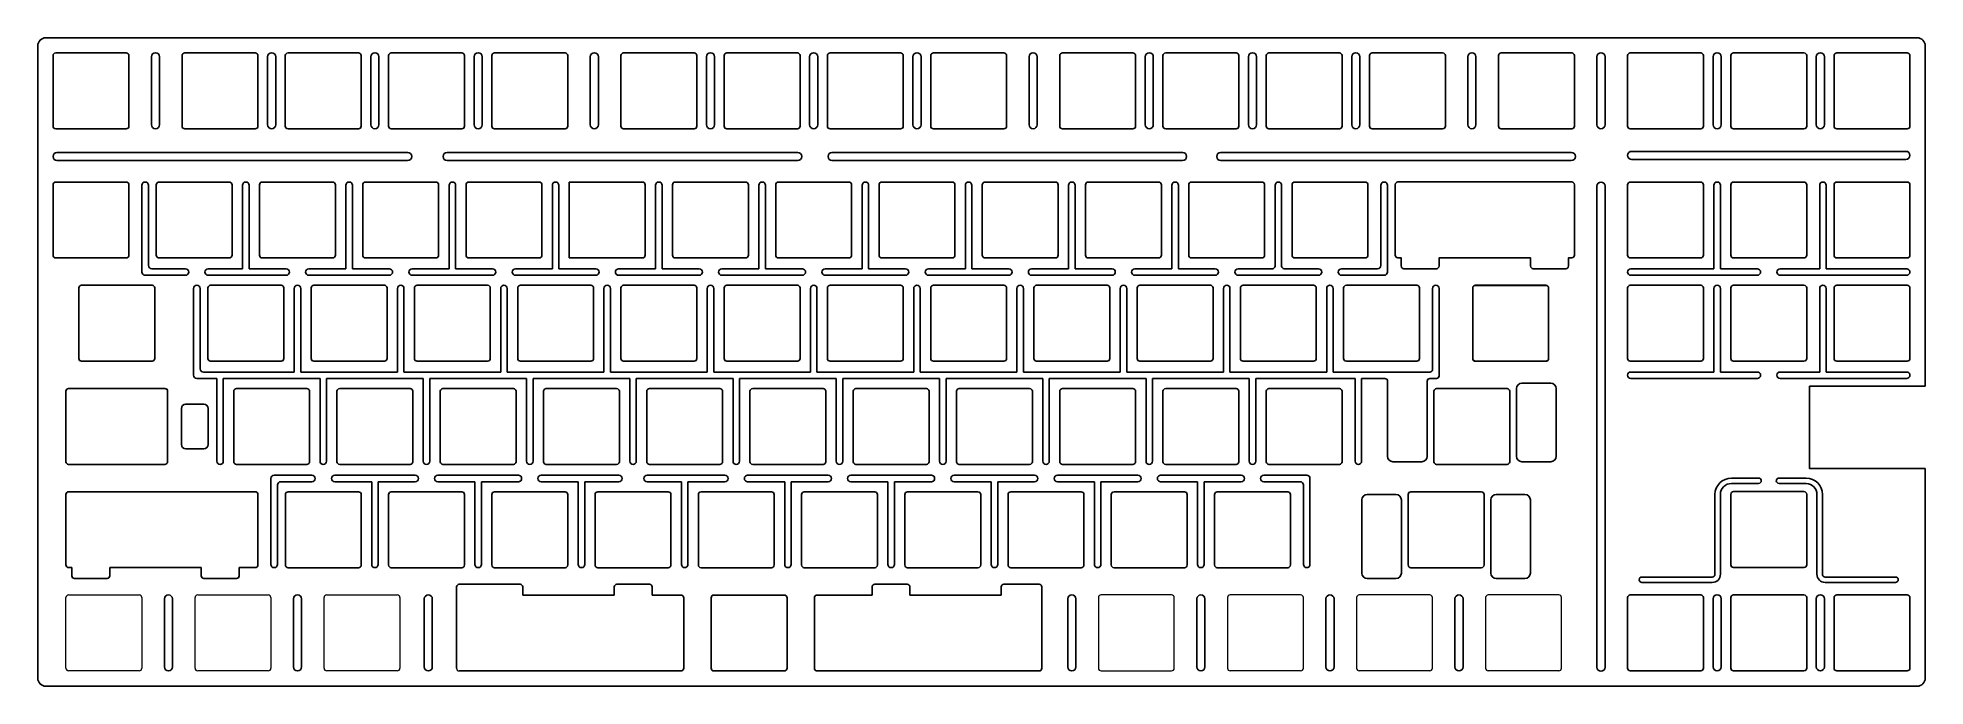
# Model space of a CAD drawing. Header units: millimetres. Extents: x 87 to 435, y 218 to 337.
import ezdxf

# ---------------------------------------------------------------- set-up
doc = ezdxf.new("R2010")
doc.units = ezdxf.units.MM
doc.layers.add('PCB-RCB_PBL1', color=7, linetype='Continuous')
doc.layers.add('SUIT-00-06_PBL7', color=7, linetype='Continuous')
doc.layers.add('레이어 3', color=7, linetype='Continuous', lineweight=0)
doc.layers.add('레이어 4', color=7, linetype='Continuous', lineweight=0)

# ---------------------------------------------------------------- blocks, each defined once
blk = doc.blocks.new('Block_0')
at = {"layer": '레이어 4', "color": 7, "lineweight": 25}
for p, q in [((1040.26, 551.65), (1040.26, 538.65)), ((1073.31, 551.65), (1073.31, 538.65)), ((1041.85, 536.15), (1047.85, 536.15)), ((1065.72, 536.15), (1071.72, 536.15))]:
    blk.add_line(p, q, dxfattribs=at)
blk.add_lwpolyline([(1048.35, 536.65), (1048.35, 538.15), (1065.22, 538.15), (1065.22, 536.65)], dxfattribs=at)
for points in [[(1073.31, 551.65), (1073.31, 551.92), (1073.09, 552.15), (1072.81, 552.15), (1072.81, 552.15), (1040.76, 552.15), (1040.76, 552.15), (1040.48, 552.15), (1040.26, 551.92), (1040.26, 551.65)], [(1040.26, 538.65), (1040.26, 538.37), (1040.48, 538.15), (1040.76, 538.15), (1040.76, 538.15), (1041.35, 538.15), (1041.35, 538.15), (1041.35, 538.15), (1041.35, 536.65), (1041.35, 536.65)], [(1073.31, 538.65), (1073.31, 538.37), (1073.09, 538.15), (1072.81, 538.15), (1072.81, 538.15), (1072.22, 538.15), (1072.22, 538.15), (1072.22, 538.15), (1072.22, 536.65), (1072.22, 536.65)]]:
    blk.add_open_spline(points, degree=3, knots=[0, 0, 0, 0, 1, 1, 1, 2, 2, 2, 3, 3, 3, 3], dxfattribs=at)
for points in [[(1041.35, 536.65), (1041.35, 536.37), (1041.57, 536.15), (1041.85, 536.15)], [(1047.85, 536.15), (1048.12, 536.15), (1048.35, 536.37), (1048.35, 536.65)], [(1065.22, 536.65), (1065.22, 536.37), (1065.45, 536.15), (1065.72, 536.15)], [(1071.72, 536.15), (1072, 536.15), (1072.22, 536.37), (1072.22, 536.65)]]:
    blk.add_open_spline(points, degree=3, dxfattribs=at)
blk = doc.blocks.new('Block_2')
at = {"layer": '레이어 4', "color": 7, "lineweight": 25}
for p, q in [((795.49, 495), (829.92, 495)), ((794.99, 494.5), (794.99, 481.5)), ((830.42, 494.5), (830.42, 481.5)), ((795.49, 481), (796.08, 481)), ((796.08, 481), (796.08, 479.5)), ((803.08, 481), (803.08, 479.5)), ((803.08, 481), (819.95, 481)), ((819.95, 481), (819.95, 479.5)), ((826.95, 481), (826.95, 479.5)), ((826.95, 481), (829.92, 481)), ((796.58, 479), (802.58, 479)), ((820.45, 479), (826.45, 479))]:
    blk.add_line(p, q, dxfattribs=at)
for points in [[(795.49, 495), (795.21, 495), (794.99, 494.77), (794.99, 494.5)], [(830.42, 494.5), (830.42, 494.77), (830.2, 495), (829.92, 495)], [(794.99, 481.5), (794.99, 481.22), (795.21, 481), (795.49, 481)], [(829.92, 481), (830.2, 481), (830.42, 481.22), (830.42, 481.5)], [(796.08, 479.5), (796.08, 479.22), (796.3, 479), (796.58, 479)], [(802.58, 479), (802.85, 479), (803.08, 479.22), (803.08, 479.5)], [(819.95, 479.5), (819.95, 479.22), (820.18, 479), (820.45, 479)], [(826.45, 479), (826.73, 479), (826.95, 479.22), (826.95, 479.5)]]:
    blk.add_open_spline(points, degree=3, dxfattribs=at)

msp = doc.modelspace()

# ---------------------------------------------------------------- linework, layer by layer
at = {"color": 7, "linetype": 'Continuous', "true_color": 0xffffff}
for p, q in [((103.16, 334.5), (90.16, 334.5)), ((126.97, 334.5), (113.97, 334.5)), ((146.02, 334.5), (133.02, 334.5)), ((165.08, 334.5), (152.08, 334.5)), ((184.13, 334.5), (171.13, 334.5)), ((207.95, 334.5), (194.95, 334.5)), ((227, 334.5), (214, 334.5)), ((246.05, 334.5), (233.05, 334.5)), ((265.1, 334.5), (252.1, 334.5)), ((288.91, 334.5), (275.91, 334.5)), ((307.96, 334.5), (294.96, 334.5)), ((327.01, 334.5), (314.01, 334.5)), ((346.06, 334.5), (333.06, 334.5)), ((369.87, 334.5), (356.87, 334.5)), ((393.68, 334.5), (380.68, 334.5)), ((412.73, 334.5), (399.73, 334.5)), ((431.78, 334.5), (418.78, 334.5)), ((89.66, 334), (89.66, 321)), ((103.66, 321), (103.66, 334)), ((107.82, 333.79), (107.82, 321.25)), ((109.32, 321.25), (109.32, 333.79)), ((113.47, 334), (113.47, 321)), ((127.47, 321), (127.47, 334)), ((129.25, 333.79), (129.25, 321.25)), ((130.75, 321.25), (130.75, 333.79)), ((132.52, 334), (132.52, 321)), ((146.52, 321), (146.52, 334)), ((148.3, 333.79), (148.3, 321.25)), ((149.8, 321.25), (149.8, 333.79)), ((151.58, 334), (151.58, 321)), ((165.58, 321), (165.58, 334)), ((167.36, 333.79), (167.36, 321.25)), ((168.86, 321.25), (168.86, 333.79)), ((170.63, 334), (170.63, 321)), ((184.63, 321), (184.63, 334)), ((188.79, 333.79), (188.79, 321.25)), ((190.29, 321.25), (190.29, 333.79)), ((194.45, 334), (194.45, 321)), ((208.45, 321), (208.45, 334)), ((210.22, 333.79), (210.22, 321.25)), ((211.72, 321.25), (211.72, 333.79)), ((213.5, 334), (213.5, 321)), ((227.5, 321), (227.5, 334)), ((229.27, 333.79), (229.27, 321.25)), ((230.77, 321.25), (230.77, 333.79)), ((232.55, 334), (232.55, 321)), ((246.55, 321), (246.55, 334)), ((248.32, 333.79), (248.32, 321.25)), ((249.82, 321.25), (249.82, 333.79)), ((251.6, 334), (251.6, 321)), ((265.6, 321), (265.6, 334)), ((269.75, 333.79), (269.75, 321.25)), ((271.25, 321.25), (271.25, 333.79)), ((275.41, 334), (275.41, 321)), ((289.41, 321), (289.41, 334)), ((291.18, 333.79), (291.18, 321.25)), ((292.68, 321.25), (292.68, 333.79)), ((294.46, 334), (294.46, 321)), ((308.46, 321), (308.46, 334)), ((310.23, 333.79), (310.23, 321.25)), ((311.73, 321.25), (311.73, 333.79)), ((313.51, 334), (313.51, 321)), ((327.51, 321), (327.51, 334)), ((329.28, 333.79), (329.28, 321.25)), ((330.78, 321.25), (330.78, 333.79)), ((332.56, 334), (332.56, 321)), ((346.56, 321), (346.56, 334)), ((350.71, 333.79), (350.71, 321.25)), ((352.21, 321.25), (352.21, 333.79)), ((356.37, 334), (356.37, 321)), ((370.37, 321), (370.37, 334)), ((374.53, 333.79), (374.53, 321.25)), ((376.03, 321.25), (376.03, 333.79)), ((380.18, 334), (380.18, 321)), ((394.18, 321), (394.18, 334)), ((395.96, 333.79), (395.96, 321.25)), ((397.46, 321.25), (397.46, 333.79)), ((399.23, 334), (399.23, 321)), ((413.23, 321), (413.23, 334)), ((415.01, 333.79), (415.01, 321.25)), ((416.51, 321.25), (416.51, 333.79)), ((418.28, 334), (418.28, 321)), ((432.28, 321), (432.28, 334)), ((90.16, 320.5), (103.16, 320.5)), ((113.97, 320.5), (126.97, 320.5)), ((133.02, 320.5), (146.02, 320.5)), ((152.08, 320.5), (165.08, 320.5)), ((171.13, 320.5), (184.13, 320.5)), ((194.95, 320.5), (207.95, 320.5)), ((214, 320.5), (227, 320.5)), ((233.05, 320.5), (246.05, 320.5)), ((252.1, 320.5), (265.1, 320.5)), ((275.91, 320.5), (288.91, 320.5)), ((294.96, 320.5), (307.96, 320.5)), ((314.01, 320.5), (327.01, 320.5)), ((333.06, 320.5), (346.06, 320.5)), ((356.87, 320.5), (369.87, 320.5)), ((380.68, 320.5), (393.68, 320.5)), ((399.73, 320.5), (412.73, 320.5)), ((418.78, 320.5), (431.78, 320.5)), ((431.53, 316.34), (380.93, 316.34)), ((380.93, 314.84), (431.53, 314.84)), ((89.66, 310.18), (89.66, 297.18)), ((103.16, 310.68), (90.16, 310.68)), ((103.66, 297.18), (103.66, 310.18)), ((108.71, 310.18), (108.71, 297.18)), ((122.21, 310.68), (109.21, 310.68)), ((122.71, 297.18), (122.71, 310.18)), ((127.76, 310.18), (127.76, 297.18)), ((141.26, 310.68), (128.26, 310.68)), ((141.76, 297.18), (141.76, 310.18)), ((146.81, 310.18), (146.81, 297.18)), ((160.31, 310.68), (147.31, 310.68)), ((160.81, 297.18), (160.81, 310.18)), ((165.87, 310.18), (165.87, 297.18)), ((179.37, 310.68), (166.37, 310.68)), ((179.87, 297.18), (179.87, 310.18)), ((184.92, 310.68), (184.92, 296.68)), ((198.42, 310.68), (184.92, 310.68)), ((198.92, 297.18), (198.92, 310.18)), ((203.97, 310.18), (203.97, 297.18)), ((217.47, 310.68), (204.47, 310.68)), ((217.97, 297.18), (217.97, 310.18)), ((223.02, 310.18), (223.02, 297.18)), ((236.52, 310.68), (223.52, 310.68)), ((237.02, 297.18), (237.02, 310.18)), ((242.07, 310.18), (242.07, 297.18)), ((255.57, 310.68), (242.57, 310.68)), ((256.07, 297.18), (256.07, 310.18)), ((261.12, 310.18), (261.12, 297.18)), ((274.62, 310.68), (261.62, 310.68)), ((275.12, 297.18), (275.12, 310.18)), ((280.17, 310.18), (280.17, 297.18)), ((293.67, 310.68), (280.67, 310.68)), ((294.17, 297.18), (294.17, 310.18)), ((299.22, 310.18), (299.22, 297.18)), ((312.72, 310.68), (299.72, 310.68)), ((313.22, 297.18), (313.22, 310.18)), ((318.27, 310.18), (318.27, 297.18)), ((331.77, 310.68), (318.77, 310.68)), ((332.27, 297.18), (332.27, 310.18)), ((380.18, 310.18), (380.18, 297.18)), ((393.68, 310.68), (380.68, 310.68)), ((394.18, 297.18), (394.18, 310.18)), ((399.23, 310.18), (399.23, 297.18)), ((412.73, 310.68), (399.73, 310.68)), ((413.23, 297.18), (413.23, 310.18)), ((418.28, 310.18), (418.28, 297.18)), ((431.78, 310.68), (418.78, 310.68)), ((432.28, 297.18), (432.28, 310.18)), ((374.53, 309.93), (374.53, 221.17)), ((376.03, 221.17), (376.03, 309.93)), ((90.16, 296.68), (103.16, 296.68)), ((109.21, 296.68), (122.21, 296.68)), ((128.26, 296.68), (141.26, 296.68)), ((147.31, 296.68), (160.31, 296.68)), ((166.37, 296.68), (179.37, 296.68)), ((184.92, 296.68), (198.42, 296.68)), ((204.47, 296.68), (217.47, 296.68)), ((223.52, 296.68), (236.52, 296.68)), ((242.57, 296.68), (255.57, 296.68)), ((261.62, 296.68), (274.62, 296.68)), ((280.67, 296.68), (293.67, 296.68)), ((299.72, 296.68), (312.72, 296.68)), ((318.77, 296.68), (331.77, 296.68)), ((380.68, 296.68), (393.68, 296.68)), ((399.73, 296.68), (412.73, 296.68)), ((418.78, 296.68), (431.78, 296.68)), ((94.43, 291.13), (94.43, 278.13)), ((107.93, 291.63), (94.93, 291.63)), ((108.43, 278.13), (108.43, 291.13)), ((118.25, 291.13), (118.25, 278.13)), ((131.75, 291.63), (118.75, 291.63)), ((132.25, 278.13), (132.25, 291.13)), ((137.3, 291.13), (137.3, 278.13)), ((150.8, 291.63), (137.8, 291.63)), ((151.3, 278.13), (151.3, 291.13)), ((156.35, 291.13), (156.35, 278.13)), ((169.85, 291.63), (156.85, 291.63)), ((170.35, 278.13), (170.35, 291.13)), ((175.4, 291.13), (175.4, 278.13)), ((188.9, 291.63), (175.9, 291.63)), ((189.4, 278.13), (189.4, 291.13)), ((194.45, 291.13), (194.45, 278.13)), ((207.95, 291.63), (194.95, 291.63)), ((208.45, 278.13), (208.45, 291.13)), ((213.5, 291.13), (213.5, 278.13)), ((227, 291.63), (214, 291.63)), ((227.5, 278.13), (227.5, 291.13)), ((232.55, 291.13), (232.55, 278.13)), ((246.05, 291.63), (233.05, 291.63)), ((246.55, 278.13), (246.55, 291.13)), ((251.6, 291.13), (251.6, 278.13)), ((265.1, 291.63), (252.1, 291.63)), ((265.6, 278.13), (265.6, 291.13)), ((270.65, 291.13), (270.65, 278.13)), ((284.15, 291.63), (271.15, 291.63)), ((284.65, 278.13), (284.65, 291.13)), ((289.7, 291.13), (289.7, 278.13)), ((303.2, 291.63), (290.2, 291.63)), ((303.7, 278.13), (303.7, 291.13)), ((308.75, 291.13), (308.75, 278.13)), ((322.25, 291.63), (309.25, 291.63)), ((322.75, 278.13), (322.75, 291.13)), ((327.8, 291.13), (327.8, 278.13)), ((341.3, 291.63), (328.3, 291.63)), ((341.8, 278.13), (341.8, 291.13)), ((351.61, 291.13), (351.61, 278.13)), ((365.11, 291.63), (352.11, 291.63)), ((365.61, 278.13), (365.61, 291.13)), ((380.18, 291.13), (380.18, 278.13)), ((393.68, 291.63), (380.68, 291.63)), ((394.18, 278.13), (394.18, 291.13)), ((399.23, 291.13), (399.23, 278.13)), ((412.73, 291.63), (399.73, 291.63)), ((413.23, 278.13), (413.23, 291.13)), ((418.28, 291.13), (418.28, 278.13)), ((431.78, 291.63), (418.78, 291.63)), ((432.28, 278.13), (432.28, 291.13)), ((94.93, 277.63), (107.93, 277.63)), ((118.75, 277.63), (131.75, 277.63)), ((137.8, 277.63), (150.8, 277.63)), ((156.85, 277.63), (169.85, 277.63)), ((175.9, 277.63), (188.9, 277.63)), ((194.95, 277.63), (207.95, 277.63)), ((214, 277.63), (227, 277.63)), ((233.05, 277.63), (246.05, 277.63)), ((252.1, 277.63), (265.1, 277.63)), ((271.15, 277.63), (284.15, 277.63)), ((290.2, 277.63), (303.2, 277.63)), ((309.25, 277.63), (322.25, 277.63)), ((328.3, 277.63), (341.3, 277.63)), ((352.11, 277.63), (365.11, 277.63)), ((380.68, 277.63), (393.68, 277.63)), ((399.73, 277.63), (412.73, 277.63)), ((418.78, 277.63), (431.78, 277.63)), ((92.05, 272.08), (92.05, 259.08)), ((110.31, 272.58), (92.55, 272.58)), ((110.81, 259.08), (110.81, 272.08)), ((123.01, 272.08), (123.01, 259.08)), ((136.51, 272.58), (123.51, 272.58)), ((137.01, 259.08), (137.01, 272.08)), ((142.06, 272.08), (142.06, 259.08)), ((155.56, 272.58), (142.56, 272.58)), ((156.06, 259.08), (156.06, 272.08)), ((161.11, 272.08), (161.11, 259.08)), ((174.61, 272.58), (161.61, 272.58)), ((175.11, 259.08), (175.11, 272.08)), ((180.16, 272.08), (180.16, 259.08)), ((193.66, 272.58), (180.66, 272.58)), ((194.16, 259.08), (194.16, 272.08)), ((199.21, 272.08), (199.21, 259.08)), ((212.71, 272.58), (199.71, 272.58)), ((213.21, 259.08), (213.21, 272.08)), ((218.26, 272.08), (218.26, 259.08)), ((231.76, 272.58), (218.76, 272.58)), ((232.26, 259.08), (232.26, 272.08)), ((237.31, 272.08), (237.31, 259.08)), ((250.81, 272.58), (237.81, 272.58)), ((251.31, 259.08), (251.31, 272.08)), ((256.36, 272.08), (256.36, 259.08)), ((269.86, 272.58), (256.86, 272.58)), ((270.36, 259.08), (270.36, 272.08)), ((275.41, 272.08), (275.41, 259.08)), ((288.91, 272.58), (275.91, 272.58)), ((289.41, 259.08), (289.41, 272.08)), ((294.46, 272.08), (294.46, 259.08)), ((307.96, 272.58), (294.96, 272.58)), ((308.46, 259.08), (308.46, 272.08)), ((313.51, 272.08), (313.51, 259.08)), ((327.01, 272.58), (314.01, 272.58)), ((327.51, 259.08), (327.51, 272.08)), ((344.45, 272.08), (344.45, 259.08)), ((357.95, 272.58), (344.95, 272.58)), ((358.45, 259.08), (358.45, 272.08)), ((92.55, 258.58), (110.31, 258.58)), ((123.51, 258.58), (136.51, 258.58)), ((142.56, 258.58), (155.56, 258.58)), ((161.61, 258.58), (174.61, 258.58)), ((180.66, 258.58), (193.66, 258.58)), ((199.71, 258.58), (212.71, 258.58)), ((218.76, 258.58), (231.76, 258.58)), ((237.81, 258.58), (250.81, 258.58)), ((256.86, 258.58), (269.86, 258.58)), ((275.91, 258.58), (288.91, 258.58)), ((294.96, 258.58), (307.96, 258.58)), ((314.01, 258.58), (327.01, 258.58)), ((344.95, 258.58), (357.95, 258.58)), ((132.53, 253.03), (132.53, 240.03)), ((146.03, 253.53), (133.03, 253.53)), ((146.53, 240.03), (146.53, 253.03)), ((151.58, 253.03), (151.58, 240.03)), ((165.08, 253.53), (152.08, 253.53)), ((165.58, 240.03), (165.58, 253.03)), ((170.63, 253.03), (170.63, 240.03)), ((184.13, 253.53), (171.13, 253.53)), ((184.63, 240.03), (184.63, 253.03)), ((189.68, 253.03), (189.68, 240.03)), ((203.18, 253.53), (190.18, 253.53)), ((203.68, 240.03), (203.68, 253.03)), ((208.73, 253.03), (208.73, 240.03)), ((222.23, 253.53), (209.23, 253.53)), ((222.73, 240.03), (222.73, 253.03)), ((227.78, 253.03), (227.78, 240.03)), ((241.28, 253.53), (228.28, 253.53)), ((241.78, 240.03), (241.78, 253.03)), ((246.83, 253.03), (246.83, 240.03)), ((260.33, 253.53), (247.33, 253.53)), ((260.83, 240.03), (260.83, 253.03)), ((265.88, 253.03), (265.88, 240.03)), ((279.38, 253.53), (266.38, 253.53)), ((279.88, 240.03), (279.88, 253.03)), ((284.93, 253.03), (284.93, 240.03)), ((298.43, 253.53), (285.43, 253.53)), ((298.93, 240.03), (298.93, 253.03)), ((303.98, 253.03), (303.98, 240.03)), ((317.48, 253.53), (304.48, 253.53)), ((317.98, 240.03), (317.98, 253.03)), ((339.7, 253.03), (339.7, 240.03)), ((353.2, 253.53), (340.2, 253.53)), ((353.7, 240.03), (353.7, 253.03)), ((133.03, 239.53), (146.03, 239.53)), ((152.08, 239.53), (165.08, 239.53)), ((171.13, 239.53), (184.13, 239.53)), ((190.18, 239.53), (203.18, 239.53)), ((209.23, 239.53), (222.23, 239.53)), ((228.28, 239.53), (241.28, 239.53)), ((247.33, 239.53), (260.33, 239.53)), ((266.38, 239.53), (279.38, 239.53)), ((285.43, 239.53), (298.43, 239.53)), ((304.48, 239.53), (317.48, 239.53)), ((340.2, 239.53), (353.2, 239.53)), ((110.21, 233.77), (110.21, 221.23)), ((111.71, 221.23), (111.71, 233.77)), ((134.02, 233.77), (134.02, 221.23)), ((135.52, 221.23), (135.52, 233.77)), ((158.15, 233.77), (158.15, 221.23)), ((159.65, 221.23), (159.65, 233.77)), ((276.89, 233.77), (276.89, 221.23)), ((278.39, 221.23), (278.39, 233.77)), ((300.71, 233.77), (300.71, 221.23)), ((302.21, 221.23), (302.21, 233.77)), ((324.52, 233.77), (324.52, 221.23)), ((326.02, 221.23), (326.02, 233.77)), ((348.33, 233.77), (348.33, 221.23)), ((349.83, 221.23), (349.83, 233.77)), ((395.96, 233.79), (395.96, 221.25)), ((397.46, 221.25), (397.46, 233.79)), ((415.01, 233.79), (415.01, 221.25)), ((416.51, 221.25), (416.51, 233.79))]:
    msp.add_line(p, q, dxfattribs=at)
for p, q in [((331.15, 252.03), (331.15, 238.53)), ((338.45, 252.03), (338.45, 238.53)), ((354.95, 252.03), (354.95, 238.53)), ((361.25, 253.03), (355.95, 253.03)), ((362.25, 252.03), (362.25, 238.53)), ((332.15, 237.53), (337.45, 237.53)), ((361.25, 237.53), (355.95, 237.53)), ((164.12, 235.98), (164.11, 220.98)), ((175.84, 236.48), (164.62, 236.48)), ((176.34, 235.98), (176.34, 234.48)), ((176.34, 234.48), (193.21, 234.48)), ((193.21, 234.48), (193.21, 235.98)), ((199.71, 236.48), (193.71, 236.48)), ((200.21, 234.48), (200.21, 235.98)), ((200.21, 234.48), (205.54, 234.48)), ((206.04, 233.98), (206.04, 220.98)), ((211.09, 233.98), (211.09, 220.98)), ((211.59, 234.48), (224.59, 234.48)), ((225.09, 220.98), (225.09, 233.98)), ((230.14, 220.98), (230.14, 233.98)), ((230.64, 234.48), (240.78, 234.48)), ((240.78, 234.48), (240.78, 235.98)), ((241.28, 236.48), (247.28, 236.48)), ((247.78, 234.48), (247.78, 235.98)), ((264.61, 234.48), (247.78, 234.48)), ((264.61, 234.48), (264.61, 235.98)), ((271.61, 236.48), (265.11, 236.48)), ((272.11, 235.98), (272.11, 220.98)), ((205.54, 220.48), (164.61, 220.48)), ((224.59, 220.48), (211.59, 220.48)), ((230.64, 220.48), (271.61, 220.48))]:
    msp.add_line(p, q)
at = {"color": 7, "lineweight": 9, "true_color": 0xffffff}
for p, q in [((92.05, 221), (92.05, 234)), ((92.05, 221), (92.05, 234)), ((115.86, 221), (115.86, 234)), ((139.68, 221), (139.68, 234)), ((282.55, 234), (282.55, 221)), ((296.05, 234.5), (283.05, 234.5)), ((296.55, 221), (296.55, 234)), ((320.36, 221), (320.36, 234)), ((344.18, 221), (344.18, 234)), ((367.99, 221), (367.99, 234)), ((283.05, 220.5), (296.05, 220.5))]:
    msp.add_line(p, q, dxfattribs=at)
at = {"color": 7, "lineweight": 18, "true_color": 0xffffff}
for p, q in [((92.55, 234.5), (105.55, 234.5)), ((106.05, 234), (106.05, 221)), ((116.36, 234.5), (129.36, 234.5)), ((129.86, 234), (129.86, 221)), ((140.18, 234.5), (153.18, 234.5)), ((153.68, 234), (153.68, 221)), ((306.36, 234), (306.36, 221)), ((319.86, 234.5), (306.86, 234.5)), ((330.18, 234), (330.18, 221)), ((343.68, 234.5), (330.68, 234.5)), ((353.99, 234), (353.99, 221)), ((367.49, 234.5), (354.49, 234.5)), ((105.55, 220.5), (92.55, 220.5)), ((129.36, 220.5), (116.36, 220.5)), ((153.18, 220.5), (140.18, 220.5)), ((319.86, 220.5), (306.86, 220.5)), ((343.68, 220.5), (330.68, 220.5)), ((367.49, 220.5), (354.49, 220.5))]:
    msp.add_line(p, q, dxfattribs=at)
at = {"color": 7, "linetype": 'Continuous', "true_color": 0xffffff}
for centre, radius, start, end in [((90.16, 334), 0.5, 90, 180), ((103.16, 334), 0.5, 0, 90), ((108.57, 333.79), 0.75, 0, 180), ((113.97, 334), 0.5, 90, 180), ((126.97, 334), 0.5, 0, 90), ((130, 333.79), 0.75, 0, 180), ((133.02, 334), 0.5, 90, 180), ((146.02, 334), 0.5, 0, 90), ((149.05, 333.79), 0.75, 0, 180), ((152.08, 334), 0.5, 90, 180), ((165.08, 334), 0.5, 0, 90), ((168.11, 333.79), 0.75, 0, 180), ((171.13, 334), 0.5, 90, 180), ((184.13, 334), 0.5, 0, 90), ((189.54, 333.79), 0.75, 0, 180), ((194.95, 334), 0.5, 90, 180), ((207.95, 334), 0.5, 0, 90), ((210.97, 333.79), 0.75, 0, 180), ((214, 334), 0.5, 90, 180), ((227, 334), 0.5, 0, 90), ((230.02, 333.79), 0.75, 0, 180), ((233.05, 334), 0.5, 90, 180), ((246.05, 334), 0.5, 0, 90), ((249.07, 333.79), 0.75, 0, 180), ((252.1, 334), 0.5, 90, 180), ((265.1, 334), 0.5, 0, 90), ((270.5, 333.79), 0.75, 0, 180), ((275.91, 334), 0.5, 90, 180), ((288.91, 334), 0.5, 0, 90), ((291.93, 333.79), 0.75, 0, 180), ((294.96, 334), 0.5, 90, 180), ((307.96, 334), 0.5, 0, 90), ((310.98, 333.79), 0.75, 0, 180), ((314.01, 334), 0.5, 90, 180), ((327.01, 334), 0.5, 0, 90), ((330.03, 333.79), 0.75, 0, 180), ((333.06, 334), 0.5, 90, 180), ((346.06, 334), 0.5, 0, 90), ((351.46, 333.79), 0.75, 0, 180), ((356.87, 334), 0.5, 90, 180), ((369.87, 334), 0.5, 0, 90), ((375.28, 333.79), 0.75, 0, 180), ((380.68, 334), 0.5, 90, 180), ((393.68, 334), 0.5, 0, 90), ((396.71, 333.79), 0.75, 0, 180), ((399.73, 334), 0.5, 90, 180), ((412.73, 334), 0.5, 0, 90), ((415.76, 333.79), 0.75, 0, 180), ((418.78, 334), 0.5, 90, 180), ((431.78, 334), 0.5, 0, 90), ((90.16, 321), 0.5, 180, 270), ((103.16, 321), 0.5, 270, 0), ((108.57, 321.25), 0.75, 180, 0), ((113.97, 321), 0.5, 180, 270), ((126.97, 321), 0.5, 270, 0), ((130, 321.25), 0.75, 180, 0), ((133.02, 321), 0.5, 180, 270), ((146.02, 321), 0.5, 270, 0), ((149.05, 321.25), 0.75, 180, 0), ((152.08, 321), 0.5, 180, 270), ((165.08, 321), 0.5, 270, 0), ((168.11, 321.25), 0.75, 180, 0), ((171.13, 321), 0.5, 180, 270), ((184.13, 321), 0.5, 270, 0), ((189.54, 321.25), 0.75, 180, 0), ((194.95, 321), 0.5, 180, 270), ((207.95, 321), 0.5, 270, 0), ((210.97, 321.25), 0.75, 180, 0), ((214, 321), 0.5, 180, 270), ((227, 321), 0.5, 270, 0), ((230.02, 321.25), 0.75, 180, 0), ((233.05, 321), 0.5, 180, 270), ((246.05, 321), 0.5, 270, 0), ((249.07, 321.25), 0.75, 180, 0), ((252.1, 321), 0.5, 180, 270), ((265.1, 321), 0.5, 270, 0), ((270.5, 321.25), 0.75, 180, 0), ((275.91, 321), 0.5, 180, 270), ((288.91, 321), 0.5, 270, 0), ((291.93, 321.25), 0.75, 180, 0), ((294.96, 321), 0.5, 180, 270), ((307.96, 321), 0.5, 270, 0), ((310.98, 321.25), 0.75, 180, 0), ((314.01, 321), 0.5, 180, 270), ((327.01, 321), 0.5, 270, 0), ((330.03, 321.25), 0.75, 180, 0), ((333.06, 321), 0.5, 180, 270), ((346.06, 321), 0.5, 270, 0), ((351.46, 321.25), 0.75, 180, 0), ((356.87, 321), 0.5, 180, 270), ((369.87, 321), 0.5, 270, 0), ((375.28, 321.25), 0.75, 180, 0), ((380.68, 321), 0.5, 180, 270), ((393.68, 321), 0.5, 270, 0), ((396.71, 321.25), 0.75, 180, 0), ((399.73, 321), 0.5, 180, 270), ((412.73, 321), 0.5, 270, 0), ((415.76, 321.25), 0.75, 180, 0), ((418.78, 321), 0.5, 180, 270), ((431.78, 321), 0.5, 270, 0), ((380.93, 315.59), 0.75, 90, 270), ((431.53, 315.59), 0.75, 270, 90), ((90.16, 310.18), 0.5, 90, 180), ((103.16, 310.18), 0.5, 0, 90), ((109.21, 310.18), 0.5, 90, 180), ((122.21, 310.18), 0.5, 0, 90), ((128.26, 310.18), 0.5, 90, 180), ((141.26, 310.18), 0.5, 0, 90), ((147.31, 310.18), 0.5, 90, 180), ((160.31, 310.18), 0.5, 0, 90), ((166.37, 310.18), 0.5, 90, 180), ((179.37, 310.18), 0.5, 0, 90), ((198.42, 310.18), 0.5, 0, 90), ((204.47, 310.18), 0.5, 90, 180), ((217.47, 310.18), 0.5, 0, 90), ((223.52, 310.18), 0.5, 90, 180), ((236.52, 310.18), 0.5, 0, 90), ((242.57, 310.18), 0.5, 90, 180), ((255.57, 310.18), 0.5, 0, 90), ((261.62, 310.18), 0.5, 90, 180), ((274.62, 310.18), 0.5, 0, 90), ((280.67, 310.18), 0.5, 90, 180), ((293.67, 310.18), 0.5, 0, 90), ((299.72, 310.18), 0.5, 90, 180), ((312.72, 310.18), 0.5, 0, 90), ((318.77, 310.18), 0.5, 90, 180), ((331.77, 310.18), 0.5, 0, 90), ((375.28, 309.93), 0.75, 0, 180), ((380.68, 310.18), 0.5, 90, 180), ((393.68, 310.18), 0.5, 0, 90), ((399.73, 310.18), 0.5, 90, 180), ((412.73, 310.18), 0.5, 0, 90), ((418.78, 310.18), 0.5, 90, 180), ((431.78, 310.18), 0.5, 0, 90), ((90.16, 297.18), 0.5, 180, 270), ((103.16, 297.18), 0.5, 270, 0), ((109.21, 297.18), 0.5, 180, 270), ((122.21, 297.18), 0.5, 270, 0), ((128.26, 297.18), 0.5, 180, 270), ((141.26, 297.18), 0.5, 270, 0), ((147.31, 297.18), 0.5, 180, 270), ((160.31, 297.18), 0.5, 270, 0), ((166.37, 297.18), 0.5, 180, 270), ((179.37, 297.18), 0.5, 270, 0), ((198.42, 297.18), 0.5, 270, 0), ((204.47, 297.18), 0.5, 180, 270), ((217.47, 297.18), 0.5, 270, 0), ((223.52, 297.18), 0.5, 180, 270), ((236.52, 297.18), 0.5, 270, 0), ((242.57, 297.18), 0.5, 180, 270), ((255.57, 297.18), 0.5, 270, 0), ((261.62, 297.18), 0.5, 180, 270), ((274.62, 297.18), 0.5, 270, 0), ((280.67, 297.18), 0.5, 180, 270), ((293.67, 297.18), 0.5, 270, 0), ((299.72, 297.18), 0.5, 180, 270), ((312.72, 297.18), 0.5, 270, 0), ((318.77, 297.18), 0.5, 180, 270), ((331.77, 297.18), 0.5, 270, 0), ((380.68, 297.18), 0.5, 180, 270), ((393.68, 297.18), 0.5, 270, 0), ((399.73, 297.18), 0.5, 180, 270), ((412.73, 297.18), 0.5, 270, 0), ((418.78, 297.18), 0.5, 180, 270), ((431.78, 297.18), 0.5, 270, 0), ((94.93, 291.13), 0.5, 90, 180), ((107.93, 291.13), 0.5, 0, 90), ((118.75, 291.13), 0.5, 90, 180), ((131.75, 291.13), 0.5, 0, 90), ((137.8, 291.13), 0.5, 90, 180), ((150.8, 291.13), 0.5, 0, 90), ((156.85, 291.13), 0.5, 90, 180), ((169.85, 291.13), 0.5, 0, 90), ((175.9, 291.13), 0.5, 90, 180), ((188.9, 291.13), 0.5, 0, 90), ((194.95, 291.13), 0.5, 90, 180), ((207.95, 291.13), 0.5, 0, 90), ((214, 291.13), 0.5, 90, 180), ((227, 291.13), 0.5, 0, 90), ((233.05, 291.13), 0.5, 90, 180), ((246.05, 291.13), 0.5, 0, 90), ((252.1, 291.13), 0.5, 90, 180), ((265.1, 291.13), 0.5, 0, 90), ((271.15, 291.13), 0.5, 90, 180), ((284.15, 291.13), 0.5, 0, 90), ((290.2, 291.13), 0.5, 90, 180), ((303.2, 291.13), 0.5, 0, 90), ((309.25, 291.13), 0.5, 90, 180), ((322.25, 291.13), 0.5, 0, 90), ((328.3, 291.13), 0.5, 90, 180), ((341.3, 291.13), 0.5, 0, 90), ((352.11, 291.13), 0.5, 90, 180), ((365.11, 291.13), 0.5, 0, 90), ((380.68, 291.13), 0.5, 90, 180), ((393.68, 291.13), 0.5, 0, 90), ((399.73, 291.13), 0.5, 90, 180), ((412.73, 291.13), 0.5, 0, 90), ((418.78, 291.13), 0.5, 90, 180), ((431.78, 291.13), 0.5, 0, 90), ((94.93, 278.13), 0.5, 180, 270), ((107.93, 278.13), 0.5, 270, 0), ((118.75, 278.13), 0.5, 180, 270), ((131.75, 278.13), 0.5, 270, 0), ((137.8, 278.13), 0.5, 180, 270), ((150.8, 278.13), 0.5, 270, 0), ((156.85, 278.13), 0.5, 180, 270), ((169.85, 278.13), 0.5, 270, 0), ((175.9, 278.13), 0.5, 180, 270), ((188.9, 278.13), 0.5, 270, 0), ((194.95, 278.13), 0.5, 180, 270), ((207.95, 278.13), 0.5, 270, 0), ((214, 278.13), 0.5, 180, 270), ((227, 278.13), 0.5, 270, 0), ((233.05, 278.13), 0.5, 180, 270), ((246.05, 278.13), 0.5, 270, 0), ((252.1, 278.13), 0.5, 180, 270), ((265.1, 278.13), 0.5, 270, 0), ((271.15, 278.13), 0.5, 180, 270), ((284.15, 278.13), 0.5, 270, 0), ((290.2, 278.13), 0.5, 180, 270), ((303.2, 278.13), 0.5, 270, 0), ((309.25, 278.13), 0.5, 180, 270), ((322.25, 278.13), 0.5, 270, 0), ((328.3, 278.13), 0.5, 180, 270), ((341.3, 278.13), 0.5, 270, 0), ((352.11, 278.13), 0.5, 180, 270), ((365.11, 278.13), 0.5, 270, 0), ((380.68, 278.13), 0.5, 180, 270), ((393.68, 278.13), 0.5, 270, 0), ((399.73, 278.13), 0.5, 180, 270), ((412.73, 278.13), 0.5, 270, 0), ((418.78, 278.13), 0.5, 180, 270), ((431.78, 278.13), 0.5, 270, 0), ((92.55, 272.08), 0.5, 90, 180), ((110.31, 272.08), 0.5, 0, 90), ((123.51, 272.08), 0.5, 90, 180), ((136.51, 272.08), 0.5, 0, 90), ((142.56, 272.08), 0.5, 90, 180), ((155.56, 272.08), 0.5, 0, 90), ((161.61, 272.08), 0.5, 90, 180), ((174.61, 272.08), 0.5, 0, 90), ((180.66, 272.08), 0.5, 90, 180), ((193.66, 272.08), 0.5, 0, 90), ((199.71, 272.08), 0.5, 90, 180), ((212.71, 272.08), 0.5, 0, 90), ((218.76, 272.08), 0.5, 90, 180), ((231.76, 272.08), 0.5, 0, 90), ((237.81, 272.08), 0.5, 90, 180), ((250.81, 272.08), 0.5, 0, 90), ((256.86, 272.08), 0.5, 90, 180), ((269.86, 272.08), 0.5, 0, 90), ((275.91, 272.08), 0.5, 90, 180), ((288.91, 272.08), 0.5, 0, 90), ((294.96, 272.08), 0.5, 90, 180), ((307.96, 272.08), 0.5, 0, 90), ((314.01, 272.08), 0.5, 90, 180), ((327.01, 272.08), 0.5, 0, 90), ((344.95, 272.08), 0.5, 90, 180), ((357.95, 272.08), 0.5, 0, 90), ((92.55, 259.08), 0.5, 180, 270), ((110.31, 259.08), 0.5, 270, 0), ((123.51, 259.08), 0.5, 180, 270), ((136.51, 259.08), 0.5, 270, 0), ((142.56, 259.08), 0.5, 180, 270), ((155.56, 259.08), 0.5, 270, 0), ((161.61, 259.08), 0.5, 180, 270), ((174.61, 259.08), 0.5, 270, 0), ((180.66, 259.08), 0.5, 180, 270), ((193.66, 259.08), 0.5, 270, 0), ((199.71, 259.08), 0.5, 180, 270), ((212.71, 259.08), 0.5, 270, 0), ((218.76, 259.08), 0.5, 180, 270), ((231.76, 259.08), 0.5, 270, 0), ((237.81, 259.08), 0.5, 180, 270), ((250.81, 259.08), 0.5, 270, 0), ((256.86, 259.08), 0.5, 180, 270), ((269.86, 259.08), 0.5, 270, 0), ((275.91, 259.08), 0.5, 180, 270), ((288.91, 259.08), 0.5, 270, 0), ((294.96, 259.08), 0.5, 180, 270), ((307.96, 259.08), 0.5, 270, 0), ((314.01, 259.08), 0.5, 180, 270), ((327.01, 259.08), 0.5, 270, 0), ((344.95, 259.08), 0.5, 180, 270), ((357.95, 259.08), 0.5, 270, 0), ((133.03, 253.03), 0.5, 90, 180), ((146.03, 253.03), 0.5, 0, 90), ((152.08, 253.03), 0.5, 90, 180), ((165.08, 253.03), 0.5, 0, 90), ((171.13, 253.03), 0.5, 90, 180), ((184.13, 253.03), 0.5, 0, 90), ((190.18, 253.03), 0.5, 90, 180), ((203.18, 253.03), 0.5, 0, 90), ((209.23, 253.03), 0.5, 90, 180), ((222.23, 253.03), 0.5, 0, 90), ((228.28, 253.03), 0.5, 90, 180), ((241.28, 253.03), 0.5, 0, 90), ((247.33, 253.03), 0.5, 90, 180), ((260.33, 253.03), 0.5, 0, 90), ((266.38, 253.03), 0.5, 90, 180), ((279.38, 253.03), 0.5, 0, 90), ((285.43, 253.03), 0.5, 90, 180), ((298.43, 253.03), 0.5, 0, 90), ((304.48, 253.03), 0.5, 90, 180), ((317.48, 253.03), 0.5, 0, 90), ((340.2, 253.03), 0.5, 90, 180), ((353.2, 253.03), 0.5, 0, 90), ((133.03, 240.03), 0.5, 180, 270), ((146.03, 240.03), 0.5, 270, 0), ((152.08, 240.03), 0.5, 180, 270), ((165.08, 240.03), 0.5, 270, 0), ((171.13, 240.03), 0.5, 180, 270), ((184.13, 240.03), 0.5, 270, 0), ((190.18, 240.03), 0.5, 180, 270), ((203.18, 240.03), 0.5, 270, 0), ((209.23, 240.03), 0.5, 180, 270), ((222.23, 240.03), 0.5, 270, 0), ((228.28, 240.03), 0.5, 180, 270), ((241.28, 240.03), 0.5, 270, 0), ((247.33, 240.03), 0.5, 180, 270), ((260.33, 240.03), 0.5, 270, 0), ((266.38, 240.03), 0.5, 180, 270), ((279.38, 240.03), 0.5, 270, 0), ((285.43, 240.03), 0.5, 180, 270), ((298.43, 240.03), 0.5, 270, 0), ((304.48, 240.03), 0.5, 180, 270), ((317.48, 240.03), 0.5, 270, 0), ((340.2, 240.03), 0.5, 180, 270), ((353.2, 240.03), 0.5, 270, 0), ((110.96, 233.77), 0.75, 0, 180), ((134.77, 233.77), 0.75, 0, 180), ((158.9, 233.77), 0.75, 0, 180), ((277.64, 233.77), 0.75, 0, 180), ((301.46, 233.77), 0.75, 0, 180), ((325.27, 233.77), 0.75, 0, 180), ((349.08, 233.77), 0.75, 0, 180), ((396.71, 233.79), 0.75, 0, 180), ((415.76, 233.79), 0.75, 0, 180), ((110.96, 221.23), 0.75, 180, 0), ((134.77, 221.23), 0.75, 180, 0), ((158.9, 221.23), 0.75, 180, 0), ((277.64, 221.23), 0.75, 180, 0), ((301.46, 221.23), 0.75, 180, 0), ((325.27, 221.23), 0.75, 180, 0), ((349.08, 221.23), 0.75, 180, 0), ((375.28, 221.17), 0.75, 180, 0), ((396.71, 221.25), 0.75, 180, 0), ((415.76, 221.25), 0.75, 180, 0)]:
    msp.add_arc(centre, radius, start, end, dxfattribs=at)
at = {"color": 7, "true_color": 0xffffff}
for centre, start, end in [((335.4, 273.93), 0, 90), ((343.7, 273.93), 90, 180)]:
    msp.add_arc(centre, 0.5, start, end, dxfattribs=at)
for centre, radius, start, end in [((355.95, 252.03), 1, 90, 180), ((361.25, 252.03), 1, 0, 90), ((332.15, 238.53), 1, 180, 270), ((337.45, 238.53), 1, 270, 360), ((355.95, 238.53), 1, 180, 270), ((361.25, 238.53), 1, 270, 0), ((164.62, 235.98), 0.5, 90, 179.9877), ((175.84, 235.98), 0.5, 0, 90), ((193.71, 235.98), 0.5, 90, 180), ((199.71, 235.98), 0.5, 0, 90), ((205.54, 233.98), 0.5, 0, 90), ((211.59, 233.98), 0.5, 90, 180), ((224.59, 233.98), 0.5, 0, 90), ((230.64, 233.98), 0.5, 90, 180), ((241.28, 235.98), 0.5, 90, 180), ((247.28, 235.98), 0.5, 0, 90), ((265.11, 235.98), 0.5, 90, 180), ((271.61, 235.98), 0.5, 0, 90), ((205.54, 220.98), 0.5, 270, 0), ((211.59, 220.98), 0.5, 180, 270), ((224.59, 220.98), 0.5, 270, 0), ((230.64, 220.98), 0.5, 180, 270), ((271.61, 220.98), 0.5, 270, 0)]:
    msp.add_arc(centre, radius, start, end)
at = {"color": 7, "lineweight": 9, "true_color": 0xffffff}
for centre, start, end in [((92.55, 234), 90, 180), ((92.55, 234), 90, 180), ((116.36, 234), 90, 180), ((140.18, 234), 90, 180), ((283.05, 234), 90, 180), ((296.05, 234), 0, 90), ((319.86, 234), 0, 89.9961), ((343.68, 234), 0, 89.9961), ((367.49, 234), 0, 89.9961), ((92.55, 221), 180, 270), ((92.55, 221), 180, 270), ((116.36, 221), 180, 270), ((140.18, 221), 180, 270), ((164.61, 220.98), 180, 270), ((283.05, 221), 180, 270), ((296.05, 221), 270, 0), ((319.86, 221), 270, 0), ((343.68, 221), 270, 0), ((367.49, 221), 270, 0)]:
    msp.add_arc(centre, 0.5, start, end, dxfattribs=at)
at = {"color": 7, "lineweight": 18, "true_color": 0xffffff}
for centre, radius, start, end in [((105.55, 234), 0.5, 0, 90), ((129.36, 234), 0.5, 0, 90), ((153.18, 234), 0.5, 0, 90), ((306.86, 234), 0.5, 90, 180), ((330.68, 234), 0.5, 90, 180), ((354.49, 234), 0.5, 90, 180), ((105.55, 221), 0.5, 269.9978, 0), ((129.36, 221), 0.5, 269.9978, 0), ((153.18, 221), 0.5, 270, 0), ((306.86, 221), 0.499, 180.0579, 270.0579), ((330.68, 221), 0.499, 180.0579, 270.0579), ((354.49, 221), 0.499, 180.0579, 270.0579)]:
    msp.add_arc(centre, radius, start, end, dxfattribs=at)
at = {"layer": 'PCB-RCB_PBL1', "color": 7, "linetype": 'Continuous', "true_color": 0xffffff}
for p, q in [((106.07, 294.08), (106.07, 310.08)), ((106.67, 310.68), (106.67, 310.68)), ((334.67, 295.28), (334.67, 310.08)), ((335.27, 310.68), (335.27, 310.68)), ((335.87, 310.08), (335.87, 294.08)), ((396.11, 310.08), (396.11, 294.68)), ((396.71, 310.68), (396.71, 310.68)), ((397.31, 294.68), (397.31, 310.08)), ((415.63, 294.68), (415.63, 310.08)), ((416.23, 310.68), (416.23, 310.68)), ((416.83, 310.08), (416.83, 294.68)), ((114.1, 293.48), (106.67, 293.48)), ((132.67, 293.48), (118.3, 293.48)), ((151.72, 293.48), (136.87, 293.48)), ((170.77, 293.48), (155.92, 293.48)), ((189.82, 293.48), (174.97, 293.48)), ((208.87, 293.48), (194.02, 293.48)), ((227.92, 293.48), (213.07, 293.48)), ((246.97, 293.48), (232.12, 293.48)), ((266.02, 293.48), (251.17, 293.48)), ((285.07, 293.48), (270.22, 293.48)), ((304.12, 293.48), (289.27, 293.48)), ((297.3, 294.68), (304.12, 294.68)), ((323.17, 293.48), (308.32, 293.48)), ((327.37, 294.68), (334.07, 294.68)), ((335.27, 293.48), (327.37, 293.48)), ((380.78, 294.68), (396.11, 294.68)), ((380.78, 293.48), (404.13, 293.48)), ((397.31, 294.68), (404.13, 294.68)), ((408.33, 294.68), (415.63, 294.68)), ((408.33, 293.48), (431.68, 293.48)), ((416.83, 294.68), (431.68, 294.68)), ((115.6, 275.03), (115.6, 291.03)), ((116.2, 291.63), (116.2, 291.63)), ((116.8, 276.23), (116.8, 291.03)), ((344.2, 276.13), (344.2, 291.03)), ((344.8, 291.63), (344.8, 291.63)), ((345.4, 291.03), (345.4, 274.93)), ((415.63, 275.63), (415.63, 291.03)), ((416.23, 291.63), (416.23, 291.63)), ((416.83, 291.03), (416.83, 275.63)), ((134.17, 275.63), (117.4, 275.63)), ((134.17, 275.63), (120.96, 275.63)), ((153.22, 275.63), (135.37, 275.63)), ((172.27, 275.63), (154.42, 275.63)), ((191.32, 275.63), (173.47, 275.63)), ((210.37, 275.63), (192.52, 275.63)), ((229.42, 275.63), (211.57, 275.63)), ((267.52, 275.63), (249.67, 275.63)), ((286.57, 275.63), (268.72, 275.63)), ((305.62, 275.63), (287.77, 275.63)), ((324.67, 275.63), (306.82, 275.63)), ((325.87, 275.63), (343.7, 275.63)), ((343.7, 275.63), (343.43, 275.63)), ((380.78, 275.63), (396.11, 275.63)), ((397.31, 275.63), (404.13, 275.63)), ((408.33, 275.63), (415.63, 275.63)), ((416.83, 275.63), (431.68, 275.63)), ((119.88, 274.43), (116.2, 274.43)), ((119.88, 274.43), (119.88, 259.18)), ((138.93, 274.43), (121.68, 274.43)), ((157.98, 274.43), (140.13, 274.43)), ((177.03, 274.43), (159.18, 274.43)), ((196.08, 274.43), (178.23, 274.43)), ((215.13, 274.43), (197.28, 274.43)), ((234.18, 274.43), (216.33, 274.43)), ((253.23, 274.43), (235.38, 274.43)), ((272.28, 274.43), (254.43, 274.43)), ((291.33, 274.43), (273.48, 274.43)), ((310.38, 274.43), (292.53, 274.43)), ((329.91, 274.43), (311.58, 274.43)), ((311.58, 274.43), (329.31, 274.43)), ((329.91, 274.43), (329.91, 259.18)), ((335.4, 274.43), (331.11, 274.43)), ((331.11, 259.18), (331.11, 274.43)), ((344.9, 274.43), (343.7, 274.43)), ((380.78, 274.43), (404.13, 274.43)), ((408.33, 274.43), (431.68, 274.43)), ((120.48, 258.58), (120.48, 258.58)), ((330.51, 258.58), (330.51, 258.58)), ((129.88, 255.99), (129.88, 240.14)), ((137.43, 256.59), (130.48, 256.59)), ((156.48, 256.59), (141.63, 256.59)), ((302.06, 255.39), (308.88, 255.39)), ((313.08, 255.39), (319.78, 255.39)), ((320.38, 254.79), (320.38, 240.14)), ((321.58, 240.14), (321.58, 255.99)), ((130.48, 239.54), (130.48, 239.54)), ((320.98, 239.54), (320.98, 239.54))]:
    msp.add_line(p, q, dxfattribs=at)
for points in [[(114.1, 294.68), (107.87, 294.68, -0.414214), (107.27, 295.28), (107.27, 310.08)], [(125.85, 294.68), (125.85, 310.08, 0.414214), (125.25, 310.68), (125.25, 310.68, 0.414214), (124.65, 310.08), (124.65, 294.68)], [(144.9, 294.68), (144.9, 310.08, 0.414214), (144.3, 310.68), (144.3, 310.68, 0.414214), (143.7, 310.08), (143.7, 294.68)], [(163.95, 294.68), (163.95, 310.08, 0.414214), (163.35, 310.68), (163.35, 310.68, 0.414214), (162.75, 310.08), (162.75, 294.68)], [(183, 294.68), (183, 310.08, 0.414214), (182.4, 310.68), (182.4, 310.68, 0.414214), (181.8, 310.08), (181.8, 294.68)], [(202.05, 294.68), (202.05, 310.08, 0.414214), (201.45, 310.68), (201.45, 310.68, 0.414214), (200.85, 310.08), (200.85, 294.68)], [(221.1, 294.68), (221.1, 310.08, 0.414214), (220.5, 310.68), (220.5, 310.68, 0.414214), (219.9, 310.08), (219.9, 294.68)], [(240.15, 294.68), (240.15, 310.08, 0.414214), (239.55, 310.68), (239.55, 310.68, 0.414214), (238.95, 310.08), (238.95, 294.68)], [(259.2, 294.68), (259.2, 310.08, 0.414214), (258.6, 310.68), (258.6, 310.68, 0.414214), (258, 310.08), (258, 294.68)], [(278.25, 294.68), (278.25, 310.08, 0.414214), (277.65, 310.68), (277.65, 310.68, 0.414214), (277.05, 310.08), (277.05, 294.68)], [(297.3, 294.68), (297.3, 310.08, 0.414214), (296.7, 310.68), (296.7, 310.68, 0.414214), (296.1, 310.08), (296.1, 294.68)], [(323.17, 294.68), (316.85, 294.68, -0.414214), (316.35, 295.18), (316.35, 310.08, 0.414214), (315.75, 310.68), (315.75, 310.68, 0.414214), (315.15, 310.08), (315.15, 295.18, -0.414214), (314.65, 294.68), (308.32, 294.68)], [(135.37, 285.73), (135.37, 291.03, 0.414214), (134.77, 291.63), (134.77, 291.63, 0.414214), (134.17, 291.03), (134.17, 285.73)], [(154.42, 275.63), (154.42, 291.03, 0.414214), (153.82, 291.63), (153.82, 291.63, 0.414214), (153.22, 291.03), (153.22, 275.63)], [(173.47, 275.63), (173.47, 291.03, 0.414214), (172.87, 291.63), (172.87, 291.63, 0.414214), (172.27, 291.03), (172.27, 275.63)], [(192.52, 275.63), (192.52, 291.03, 0.414214), (191.92, 291.63), (191.92, 291.63, 0.414214), (191.32, 291.03), (191.32, 275.63)], [(211.57, 275.63), (211.57, 291.03, 0.414214), (210.97, 291.63), (210.97, 291.63, 0.414214), (210.37, 291.03), (210.37, 275.63)], [(230.62, 275.63), (230.62, 291.03, 0.414214), (230.02, 291.63), (230.02, 291.63, 0.414214), (229.42, 291.03), (229.42, 275.63)], [(249.67, 275.63), (249.67, 291.03, 0.414214), (249.07, 291.63), (249.07, 291.63, 0.414214), (248.47, 291.03), (248.47, 275.63)], [(268.72, 275.63), (268.72, 291.03, 0.414214), (268.12, 291.63), (268.12, 291.63, 0.414214), (267.52, 291.03), (267.52, 275.63)], [(287.77, 275.63), (287.77, 291.03, 0.414214), (287.17, 291.63), (287.17, 291.63, 0.414214), (286.57, 291.03), (286.57, 275.63)], [(306.82, 275.63), (306.82, 291.03, 0.414214), (306.22, 291.63), (306.22, 291.63, 0.414214), (305.62, 291.03), (305.62, 275.63)], [(325.87, 275.63), (325.87, 291.03, 0.414214), (325.27, 291.63), (325.27, 291.63, 0.414214), (324.67, 291.03), (324.67, 275.63)], [(397.31, 285.73), (397.31, 291.03, 0.414214), (396.71, 291.63), (396.71, 291.63, 0.414214), (396.11, 291.03), (396.11, 285.73)], [(140.13, 274.43), (140.13, 259.18, -0.414214), (139.53, 258.58), (139.53, 258.58, -0.414214), (138.93, 259.18), (138.93, 274.43)], [(159.18, 274.43), (159.18, 259.18, -0.414214), (158.58, 258.58), (158.58, 258.58, -0.414214), (157.98, 259.18), (157.98, 274.43)], [(178.23, 274.43), (178.23, 259.18, -0.414214), (177.63, 258.58), (177.63, 258.58, -0.414214), (177.03, 259.18), (177.03, 274.43)], [(197.28, 274.43), (197.28, 259.18, -0.414214), (196.68, 258.58), (196.68, 258.58, -0.414214), (196.08, 259.18), (196.08, 274.43)], [(216.33, 274.43), (216.33, 259.18, -0.414214), (215.73, 258.58), (215.73, 258.58, -0.414214), (215.13, 259.18), (215.13, 274.43)], [(235.38, 274.43), (235.38, 259.18, -0.414214), (234.78, 258.58), (234.78, 258.58, -0.414214), (234.18, 259.18), (234.18, 274.43)], [(254.43, 274.43), (254.43, 259.18, -0.414214), (253.83, 258.58), (253.83, 258.58, -0.414214), (253.23, 259.18), (253.23, 274.43)], [(273.48, 274.43), (273.48, 259.18, -0.414214), (272.88, 258.58), (272.88, 258.58, -0.414214), (272.28, 259.18), (272.28, 274.43)], [(292.53, 274.43), (292.53, 259.18, -0.414214), (291.93, 258.58), (291.93, 258.58, -0.414214), (291.33, 259.18), (291.33, 274.43)], [(311.58, 274.43), (311.58, 259.18, -0.414214), (310.98, 258.58), (310.98, 258.58, -0.414214), (310.38, 259.18), (310.38, 274.43)], [(137.43, 255.39), (131.68, 255.39, 0.414214), (131.08, 254.79), (131.08, 240.14)], [(149.66, 255.39), (149.66, 240.14, -0.414214), (149.06, 239.54), (149.06, 239.54, -0.414214), (148.46, 240.14), (148.46, 255.39)], [(168.71, 255.39), (168.71, 240.14, -0.414214), (168.11, 239.54), (168.11, 239.54, -0.414214), (167.51, 240.14), (167.51, 255.39)], [(187.76, 255.39), (187.76, 240.14, -0.414214), (187.16, 239.54), (187.16, 239.54, -0.414214), (186.56, 240.14), (186.56, 255.39)], [(206.81, 255.39), (206.81, 240.14, -0.414214), (206.21, 239.54), (206.21, 239.54, -0.414214), (205.61, 240.14), (205.61, 255.39)], [(225.86, 255.39), (225.86, 240.14, -0.414214), (225.26, 239.54), (225.26, 239.54, -0.414214), (224.66, 240.14), (224.66, 255.39)], [(244.91, 255.39), (244.91, 240.14, -0.414214), (244.31, 239.54), (244.31, 239.54, -0.414214), (243.71, 240.14), (243.71, 255.39)], [(263.96, 255.39), (263.96, 240.14, -0.414214), (263.36, 239.54), (263.36, 239.54, -0.414214), (262.76, 240.14), (262.76, 255.39)], [(283.01, 255.39), (283.01, 240.14, -0.414214), (282.41, 239.54), (282.41, 239.54, -0.414214), (281.81, 240.14), (281.81, 255.39)], [(302.06, 255.39), (302.06, 240.14, -0.414214), (301.46, 239.54), (301.46, 239.54, -0.414214), (300.86, 240.14), (300.86, 255.39)]]:
    msp.add_lwpolyline(points, format="xyb", dxfattribs=at)
for points in [[(124.65, 294.68), (118.3, 294.68)], [(132.67, 294.68), (125.85, 294.68)], [(143.7, 294.68), (136.87, 294.68)], [(151.72, 294.68), (144.9, 294.68)], [(162.75, 294.68), (155.92, 294.68)], [(170.77, 294.68), (163.95, 294.68)], [(181.8, 294.68), (174.97, 294.68)], [(189.82, 294.68), (183, 294.68)], [(200.85, 294.68), (194.02, 294.68)], [(208.87, 294.68), (202.05, 294.68)], [(219.9, 294.68), (213.07, 294.68)], [(227.92, 294.68), (221.1, 294.68)], [(238.95, 294.68), (232.12, 294.68)], [(246.97, 294.68), (240.15, 294.68)], [(258, 294.68), (251.17, 294.68)], [(266.02, 294.68), (259.2, 294.68)], [(277.05, 294.68), (270.22, 294.68)], [(285.07, 294.68), (278.25, 294.68)], [(296.1, 294.68), (289.27, 294.68)], [(297.77, 294.68), (304.12, 294.68)], [(308.32, 294.68), (314.65, 294.68)], [(134.17, 291.03), (134.17, 275.63)], [(396.11, 291.03), (396.11, 275.63)], [(135.37, 275.63), (135.37, 285.73)], [(397.31, 275.63), (397.31, 285.73)], [(153.22, 275.63), (135.37, 275.63)], [(172.27, 275.63), (154.42, 275.63)], [(191.32, 275.63), (173.47, 275.63)], [(210.37, 275.63), (192.52, 275.63)], [(229.42, 275.63), (211.57, 275.63)], [(248.47, 275.63), (230.62, 275.63)], [(267.52, 275.63), (249.67, 275.63)], [(286.57, 275.63), (268.72, 275.63)], [(305.62, 275.63), (287.77, 275.63)], [(306.82, 275.63), (324.67, 275.63)], [(138.93, 274.43), (121.08, 274.43), (121.08, 259.18)], [(157.98, 274.43), (140.13, 274.43)], [(310.38, 274.43), (292.53, 274.43)], [(137.43, 256.59), (130.48, 256.59)], [(156.48, 256.59), (141.63, 256.59)], [(148.46, 255.39), (141.63, 255.39)], [(156.48, 255.39), (149.66, 255.39)], [(175.53, 256.59), (160.68, 256.59)], [(167.51, 255.39), (160.68, 255.39)], [(175.53, 255.39), (168.71, 255.39)], [(194.08, 256.59), (179.73, 256.59)], [(186.56, 255.39), (179.73, 255.39)], [(194.08, 255.39), (187.76, 255.39)], [(213.63, 256.59), (199.28, 256.59)], [(205.61, 255.39), (199.28, 255.39)], [(213.63, 255.39), (206.81, 255.39)], [(232.68, 256.59), (217.83, 256.59)], [(224.66, 255.39), (217.83, 255.39)], [(232.68, 255.39), (225.86, 255.39)], [(251.73, 256.59), (236.88, 256.59)], [(243.71, 255.39), (236.88, 255.39)], [(251.73, 255.39), (244.91, 255.39)], [(270.78, 256.59), (255.93, 256.59)], [(262.76, 255.39), (255.93, 255.39)], [(270.78, 255.39), (263.96, 255.39)], [(289.83, 256.59), (274.98, 256.59)], [(281.81, 255.39), (274.98, 255.39)], [(289.83, 255.39), (283.01, 255.39)], [(308.88, 256.59), (294.03, 256.59)], [(300.86, 255.39), (294.03, 255.39)], [(320.98, 256.59), (313.08, 256.59)]]:
    msp.add_lwpolyline(points, dxfattribs=at)
for centre, radius, start, end in [((106.67, 310.08), 0.6, 90, 180), ((106.67, 310.08), 0.6, 0, 90), ((335.27, 310.08), 0.6, 90, 180), ((335.27, 310.08), 0.6, 360, 90), ((396.71, 310.08), 0.6, 90, 180), ((396.71, 310.08), 0.6, 360, 90), ((416.23, 310.08), 0.6, 90, 180), ((416.23, 310.08), 0.6, 360, 90), ((106.67, 294.08), 0.6, 180, 270), ((114.1, 294.08), 0.6, 270, 90), ((118.3, 294.08), 0.6, 90, 270), ((132.67, 294.08), 0.6, 270, 90), ((136.87, 294.08), 0.6, 90, 270), ((151.72, 294.08), 0.6, 270, 90), ((155.92, 294.08), 0.6, 90, 270), ((170.77, 294.08), 0.6, 270, 90), ((174.97, 294.08), 0.6, 90, 270), ((189.82, 294.08), 0.6, 270, 90), ((194.02, 294.08), 0.6, 90, 270), ((208.87, 294.08), 0.6, 270, 90), ((213.07, 294.08), 0.6, 90, 270), ((227.92, 294.08), 0.6, 270, 90), ((232.12, 294.08), 0.6, 90, 270), ((246.97, 294.08), 0.6, 270, 90), ((251.17, 294.08), 0.6, 90, 270), ((266.02, 294.08), 0.6, 270, 90), ((270.22, 294.08), 0.6, 90, 270), ((285.07, 294.08), 0.6, 270, 90), ((289.27, 294.08), 0.6, 90, 270), ((304.12, 294.08), 0.6, 270, 90), ((308.32, 294.08), 0.6, 90, 270), ((323.17, 294.08), 0.6, 270, 90), ((327.37, 294.08), 0.6, 90, 270), ((334.07, 295.28), 0.6, 270, 0), ((335.27, 294.08), 0.6, 270, 0), ((380.78, 294.08), 0.6, 90, 270), ((404.13, 294.08), 0.6, 270, 90), ((408.33, 294.08), 0.6, 90, 270), ((431.68, 294.08), 0.6, 270, 90), ((116.2, 291.03), 0.6, 90, 180), ((116.2, 291.03), 0.6, 0, 90), ((344.8, 291.03), 0.6, 90, 180), ((344.8, 291.03), 0.6, 360, 90), ((416.23, 291.03), 0.6, 90, 180), ((416.23, 291.03), 0.6, 360, 90), ((117.4, 276.23), 0.6, 180, 270), ((343.7, 276.13), 0.5, 270, 0), ((380.78, 275.03), 0.6, 90, 270), ((404.13, 275.03), 0.6, 270, 90), ((408.33, 275.03), 0.6, 90, 270), ((431.68, 275.03), 0.6, 270, 90), ((116.2, 275.03), 0.6, 180, 270), ((344.9, 274.93), 0.5, 270, 0), ((120.48, 259.18), 0.6, 180, 270), ((120.48, 259.18), 0.6, 270, 0), ((330.51, 259.18), 0.6, 180, 270), ((330.51, 259.18), 0.6, 270, 0), ((130.48, 255.99), 0.6, 90, 180), ((137.43, 255.99), 0.6, 270, 90), ((141.63, 255.99), 0.6, 90, 270), ((156.48, 255.99), 0.6, 270, 90), ((160.68, 255.99), 0.6, 90, 270), ((175.53, 255.99), 0.6, 270, 90), ((179.73, 255.99), 0.6, 90, 270), ((194.08, 255.99), 0.6, 270, 90), ((199.28, 255.99), 0.6, 90, 270), ((213.63, 255.99), 0.6, 270, 90), ((217.83, 255.99), 0.6, 90, 270), ((232.68, 255.99), 0.6, 270, 90), ((236.88, 255.99), 0.6, 90, 270), ((251.73, 255.99), 0.6, 270, 90), ((255.93, 255.99), 0.6, 90, 270), ((270.78, 255.99), 0.6, 270, 90), ((274.98, 255.99), 0.6, 90, 270), ((289.83, 255.99), 0.6, 270, 90), ((294.03, 255.99), 0.6, 90, 270), ((308.88, 255.99), 0.6, 270, 90), ((313.08, 255.99), 0.6, 90, 270), ((319.78, 254.79), 0.6, 0, 90), ((320.98, 255.99), 0.6, 0, 90), ((130.48, 240.14), 0.6, 180, 270), ((130.48, 240.14), 0.6, 270, 0), ((320.98, 240.14), 0.6, 180, 270), ((320.98, 240.14), 0.6, 270, 360)]:
    msp.add_arc(centre, radius, start, end, dxfattribs=at)
at = {"layer": 'SUIT-00-06_PBL7', "color": 7, "linetype": 'Continuous', "true_color": 0xffffff}
for p, q in [((335.9, 260.08), (335.9, 273.93)), ((343.2, 273.93), (343.2, 260.08)), ((359.7, 260.08), (359.7, 272.58)), ((360.7, 273.58), (366, 273.58)), ((367, 272.58), (367, 260.08)), ((342.2, 259.08), (336.9, 259.08)), ((366, 259.08), (360.7, 259.08)), ((337.45, 253.03), (332.15, 253.03)), ((354.95, 252.03), (354.95, 239.53)), ((362.25, 239.53), (362.25, 252.03))]:
    msp.add_line(p, q, dxfattribs=at)
for centre, start, end in [((360.7, 272.58), 90, 180), ((366, 272.58), 0, 90), ((336.9, 260.08), 180, 270), ((342.2, 260.08), 270, 0), ((360.7, 260.08), 180, 270), ((366, 260.08), 270, 0), ((332.15, 252.03), 90, 180), ((337.45, 252.03), 0, 90)]:
    msp.add_arc(centre, 1, start, end, dxfattribs=at)
at = {"layer": '레이어 3', "color": 7, "lineweight": 25}
for p, q in [((435.11, 273.01), (413.75, 273.01)), ((435.11, 274.51), (435.11, 273.01)), ((167.87, 217.66), (292.17, 217.66))]:
    msp.add_line(p, q, dxfattribs=at)
msp.add_lwpolyline([(413.75, 273.01), (413.75, 257.85), (435.11, 257.85)], dxfattribs=at)
for points, knots in [([(435.11, 274.51), (435.11, 274.51), (435.11, 335.8), (435.11, 335.8), (435.11, 336.62), (434.44, 337.3), (433.61, 337.3), (433.61, 337.3), (433.61, 337.3), (433.61, 337.3), (433.61, 337.3), (88.35, 337.3), (88.35, 337.3), (87.52, 337.3), (86.85, 336.62), (86.85, 335.8), (86.85, 335.8), (86.85, 335.8), (86.85, 335.8), (86.85, 335.8), (86.85, 219.16), (86.85, 219.16), (86.85, 218.33), (87.52, 217.66), (88.35, 217.66), (88.35, 217.66), (88.35, 217.66), (88.35, 217.66), (88.35, 217.66), (167.87, 217.66), (167.87, 217.66)], [0, 0, 0, 0, 1, 1, 1, 2, 2, 2, 3, 3, 3, 4, 4, 4, 5, 5, 5, 6, 6, 6, 7, 7, 7, 8, 8, 8, 9, 9, 9, 10, 10, 10, 10]), ([(155.09, 314.64), (155.5, 314.64), (155.84, 314.97), (155.84, 315.39), (155.84, 315.8), (155.5, 316.14), (155.09, 316.14), (155.09, 316.14), (153.59, 316.14), (153.59, 316.14), (153.59, 316.14), (90.42, 316.14), (90.42, 316.14), (90.01, 316.14), (89.67, 315.8), (89.67, 315.39), (89.67, 314.97), (90.01, 314.64), (90.42, 314.64), (90.42, 314.64), (153.59, 314.64), (153.59, 314.64), (153.59, 314.64), (155.09, 314.64), (155.09, 314.64)], [0, 0, 0, 0, 1, 1, 1, 2, 2, 2, 3, 3, 3, 4, 4, 4, 5, 5, 5, 6, 6, 6, 7, 7, 7, 8, 8, 8, 8]), ([(227.06, 314.64), (227.47, 314.64), (227.81, 314.97), (227.81, 315.39), (227.81, 315.8), (227.47, 316.14), (227.06, 316.14), (227.06, 316.14), (225.56, 316.14), (225.56, 316.14), (225.56, 316.14), (162.39, 316.14), (162.39, 316.14), (161.98, 316.14), (161.64, 315.8), (161.64, 315.39), (161.64, 314.97), (161.98, 314.64), (162.39, 314.64), (162.39, 314.64), (225.56, 314.64), (225.56, 314.64), (225.56, 314.64), (227.06, 314.64), (227.06, 314.64)], [0, 0, 0, 0, 1, 1, 1, 2, 2, 2, 3, 3, 3, 4, 4, 4, 5, 5, 5, 6, 6, 6, 7, 7, 7, 8, 8, 8, 8]), ([(298.08, 314.64), (298.49, 314.64), (298.83, 314.97), (298.83, 315.39), (298.83, 315.8), (298.49, 316.14), (298.08, 316.14), (298.08, 316.14), (296.58, 316.14), (296.58, 316.14), (296.58, 316.14), (233.41, 316.14), (233.41, 316.14), (233, 316.14), (232.66, 315.8), (232.66, 315.39), (232.66, 314.97), (233, 314.64), (233.41, 314.64), (233.41, 314.64), (296.58, 314.64), (296.58, 314.64), (296.58, 314.64), (298.08, 314.64), (298.08, 314.64)], [0, 0, 0, 0, 1, 1, 1, 2, 2, 2, 3, 3, 3, 4, 4, 4, 5, 5, 5, 6, 6, 6, 7, 7, 7, 8, 8, 8, 8]), ([(369.8, 314.64), (370.21, 314.64), (370.55, 314.97), (370.55, 315.39), (370.55, 315.8), (370.21, 316.14), (369.8, 316.14), (369.8, 316.14), (368.3, 316.14), (368.3, 316.14), (368.3, 316.14), (305.13, 316.14), (305.13, 316.14), (304.71, 316.14), (304.38, 315.8), (304.38, 315.39), (304.38, 314.97), (304.71, 314.64), (305.13, 314.64), (305.13, 314.64), (368.3, 314.64), (368.3, 314.64), (368.3, 314.64), (369.8, 314.64), (369.8, 314.64)], [0, 0, 0, 0, 1, 1, 1, 2, 2, 2, 3, 3, 3, 4, 4, 4, 5, 5, 5, 6, 6, 6, 7, 7, 7, 8, 8, 8, 8]), ([(365.61, 291.12), (365.61, 291.4), (365.38, 291.62), (365.11, 291.62), (365.11, 291.62), (352.11, 291.62), (352.11, 291.62), (351.83, 291.62), (351.61, 291.4), (351.61, 291.12), (351.61, 291.12), (351.61, 278.12), (351.61, 278.12), (351.61, 277.84), (351.83, 277.62), (352.11, 277.62), (352.11, 277.62), (365.11, 277.62), (365.11, 277.62), (365.38, 277.62), (365.61, 277.84), (365.61, 278.12), (365.61, 278.12), (365.61, 291.12), (365.61, 291.12)], [0, 0, 0, 0, 1, 1, 1, 2, 2, 2, 3, 3, 3, 4, 4, 4, 5, 5, 5, 6, 6, 6, 7, 7, 7, 8, 8, 8, 8]), ([(352.11, 277.66), (351.83, 277.66), (351.61, 277.88), (351.61, 278.16), (351.61, 278.16), (351.61, 283.39), (351.61, 283.39)], [0, 0, 0, 0, 1, 1, 1, 2, 2, 2, 2]), ([(92.05, 272.08), (92.05, 272.36), (92.28, 272.58), (92.55, 272.58), (92.55, 272.58), (110.31, 272.58), (110.31, 272.58), (110.59, 272.58), (110.81, 272.36), (110.81, 272.08), (110.81, 272.08), (110.81, 259.08), (110.81, 259.08), (110.81, 258.81), (110.59, 258.58), (110.31, 258.58), (110.31, 258.58), (92.55, 258.58), (92.55, 258.58), (92.28, 258.58), (92.05, 258.81), (92.05, 259.08), (92.05, 259.08), (92.05, 272.08), (92.05, 272.08)], [0, 0, 0, 0, 1, 1, 1, 2, 2, 2, 3, 3, 3, 4, 4, 4, 5, 5, 5, 6, 6, 6, 7, 7, 7, 8, 8, 8, 8]), ([(114.16, 261.46), (114.16, 261.46), (114.16, 261.46), (114.16, 261.46), (113.71, 261.46), (113.34, 261.83), (113.34, 262.28), (113.34, 262.28), (113.34, 268.88), (113.34, 268.88), (113.34, 268.88), (113.34, 268.88), (113.34, 268.88), (113.34, 269.34), (113.71, 269.71), (114.16, 269.71), (114.16, 269.71), (117.46, 269.71), (117.46, 269.71), (117.46, 269.71), (117.46, 269.71), (117.46, 269.71), (117.92, 269.71), (118.29, 269.34), (118.29, 268.88), (118.29, 268.88), (118.29, 262.28), (118.29, 262.28), (118.29, 262.28), (118.29, 262.28), (118.29, 262.28), (118.29, 261.83), (117.92, 261.46), (117.46, 261.46), (117.46, 261.46), (114.16, 261.46), (114.16, 261.46)], [0, 0, 0, 0, 1, 1, 1, 2, 2, 2, 3, 3, 3, 4, 4, 4, 5, 5, 5, 6, 6, 6, 7, 7, 7, 8, 8, 8, 9, 9, 9, 10, 10, 10, 11, 11, 11, 12, 12, 12, 12]), ([(292.17, 217.66), (292.17, 217.66), (433.61, 217.66), (433.61, 217.66), (434.44, 217.66), (435.11, 218.33), (435.11, 219.16), (435.11, 219.16), (435.11, 257.85), (435.11, 257.85)], [0, 0, 0, 0, 1, 1, 1, 2, 2, 2, 3, 3, 3, 3]), ([(404.36, 255.07), (404.64, 255.07), (404.86, 255.3), (404.86, 255.57), (404.86, 255.85), (404.64, 256.07), (404.36, 256.07), (404.36, 256.07), (399.36, 256.07), (399.36, 256.07), (397.68, 256.07), (396.31, 254.7), (396.31, 253.02), (396.31, 253.02), (396.31, 251.3), (396.31, 251.3), (396.31, 251.3), (396.31, 238.31), (396.31, 238.31), (396.31, 238.04), (396.09, 237.81), (395.81, 237.81), (395.81, 237.81), (382.82, 237.81), (382.82, 237.81), (382.55, 237.81), (382.32, 237.59), (382.32, 237.31), (382.32, 237.04), (382.55, 236.81), (382.82, 236.81), (382.82, 236.81), (395.81, 236.81), (395.81, 236.81), (396.64, 236.81), (397.31, 237.48), (397.31, 238.31), (397.31, 238.31), (397.31, 251.3), (397.31, 251.3), (397.31, 251.3), (397.31, 252.59), (397.31, 252.59), (397.31, 252.59), (397.31, 253.02), (397.31, 253.02), (397.31, 254.15), (398.23, 255.07), (399.36, 255.07), (399.36, 255.07), (404.36, 255.07), (404.36, 255.07)], [0, 0, 0, 0, 1, 1, 1, 2, 2, 2, 3, 3, 3, 4, 4, 4, 5, 5, 5, 6, 6, 6, 7, 7, 7, 8, 8, 8, 9, 9, 9, 10, 10, 10, 11, 11, 11, 12, 12, 12, 13, 13, 13, 14, 14, 14, 15, 15, 15, 16, 16, 16, 17, 17, 17, 17]), ([(408.13, 256.07), (407.85, 256.07), (407.63, 255.85), (407.63, 255.57), (407.63, 255.3), (407.85, 255.07), (408.13, 255.07), (408.13, 255.07), (413.13, 255.07), (413.13, 255.07), (414.25, 255.06), (415.15, 254.14), (415.13, 253.02), (415.13, 253.02), (415.13, 251.3), (415.13, 251.3), (415.13, 251.3), (415.13, 238.31), (415.13, 238.31), (415.13, 237.48), (415.8, 236.81), (416.63, 236.81), (416.63, 236.81), (416.63, 236.81), (416.63, 236.81), (416.63, 236.81), (429.62, 236.81), (429.62, 236.81), (429.9, 236.81), (430.12, 237.04), (430.12, 237.31), (430.12, 237.59), (429.9, 237.81), (429.62, 237.81), (429.62, 237.81), (416.63, 237.81), (416.63, 237.81), (416.36, 237.81), (416.13, 238.04), (416.13, 238.31), (416.13, 238.31), (416.13, 251.3), (416.13, 251.3), (416.13, 251.3), (416.13, 253.02), (416.13, 253.02), (416.15, 254.69), (414.8, 256.06), (413.13, 256.07), (413.13, 256.07), (413.13, 256.07), (413.13, 256.07), (413.13, 256.07), (408.13, 256.07), (408.13, 256.07)], [0, 0, 0, 0, 1, 1, 1, 2, 2, 2, 3, 3, 3, 4, 4, 4, 5, 5, 5, 6, 6, 6, 7, 7, 7, 8, 8, 8, 9, 9, 9, 10, 10, 10, 11, 11, 11, 12, 12, 12, 13, 13, 13, 14, 14, 14, 15, 15, 15, 16, 16, 16, 17, 17, 17, 18, 18, 18, 18]), ([(412.73, 253.56), (412.73, 253.56), (399.73, 253.56), (399.73, 253.56), (399.46, 253.56), (399.23, 253.33), (399.23, 253.06), (399.23, 253.06), (399.23, 240.06), (399.23, 240.06), (399.23, 239.78), (399.46, 239.56), (399.73, 239.56), (399.73, 239.56), (412.73, 239.56), (412.73, 239.56), (413.01, 239.56), (413.23, 239.78), (413.23, 240.06), (413.23, 240.06), (413.23, 253.06), (413.23, 253.06), (413.23, 253.33), (413.01, 253.56), (412.73, 253.56)], [0, 0, 0, 0, 1, 1, 1, 2, 2, 2, 3, 3, 3, 4, 4, 4, 5, 5, 5, 6, 6, 6, 7, 7, 7, 8, 8, 8, 8]), ([(393.68, 234.51), (393.68, 234.51), (380.68, 234.51), (380.68, 234.51), (380.41, 234.51), (380.18, 234.28), (380.18, 234.01), (380.18, 234.01), (380.18, 221.01), (380.18, 221.01), (380.18, 220.73), (380.41, 220.51), (380.68, 220.51), (380.68, 220.51), (393.68, 220.51), (393.68, 220.51), (393.96, 220.51), (394.18, 220.73), (394.18, 221.01), (394.18, 221.01), (394.18, 234.01), (394.18, 234.01), (394.18, 234.28), (393.96, 234.51), (393.68, 234.51)], [0, 0, 0, 0, 1, 1, 1, 2, 2, 2, 3, 3, 3, 4, 4, 4, 5, 5, 5, 6, 6, 6, 7, 7, 7, 8, 8, 8, 8]), ([(412.73, 234.51), (412.73, 234.51), (399.73, 234.51), (399.73, 234.51), (399.46, 234.51), (399.23, 234.28), (399.23, 234.01), (399.23, 234.01), (399.23, 221.01), (399.23, 221.01), (399.23, 220.73), (399.46, 220.51), (399.73, 220.51), (399.73, 220.51), (412.73, 220.51), (412.73, 220.51), (413.01, 220.51), (413.23, 220.73), (413.23, 221.01), (413.23, 221.01), (413.23, 234.01), (413.23, 234.01), (413.23, 234.28), (413.01, 234.51), (412.73, 234.51)], [0, 0, 0, 0, 1, 1, 1, 2, 2, 2, 3, 3, 3, 4, 4, 4, 5, 5, 5, 6, 6, 6, 7, 7, 7, 8, 8, 8, 8]), ([(418.28, 234.01), (418.28, 234.28), (418.51, 234.51), (418.78, 234.51), (418.78, 234.51), (431.78, 234.51), (431.78, 234.51), (432.06, 234.51), (432.28, 234.28), (432.28, 234.01), (432.28, 234.01), (432.28, 221.01), (432.28, 221.01), (432.28, 220.73), (432.06, 220.51), (431.78, 220.51), (431.78, 220.51), (418.78, 220.51), (418.78, 220.51), (418.51, 220.51), (418.28, 220.73), (418.28, 221.01), (418.28, 221.01), (418.28, 234.01), (418.28, 234.01)], [0, 0, 0, 0, 1, 1, 1, 2, 2, 2, 3, 3, 3, 4, 4, 4, 5, 5, 5, 6, 6, 6, 7, 7, 7, 8, 8, 8, 8])]:
    msp.add_open_spline(points, degree=3, knots=knots, dxfattribs=at)

# ---------------------------------------------------------------- block references
at = {"layer": '레이어 4'}
for name in ['Block_0', 'Block_2']:
    msp.add_blockref(name, (-702.94, -241.46), dxfattribs=at)

doc.saveas('drawing.dxf')
